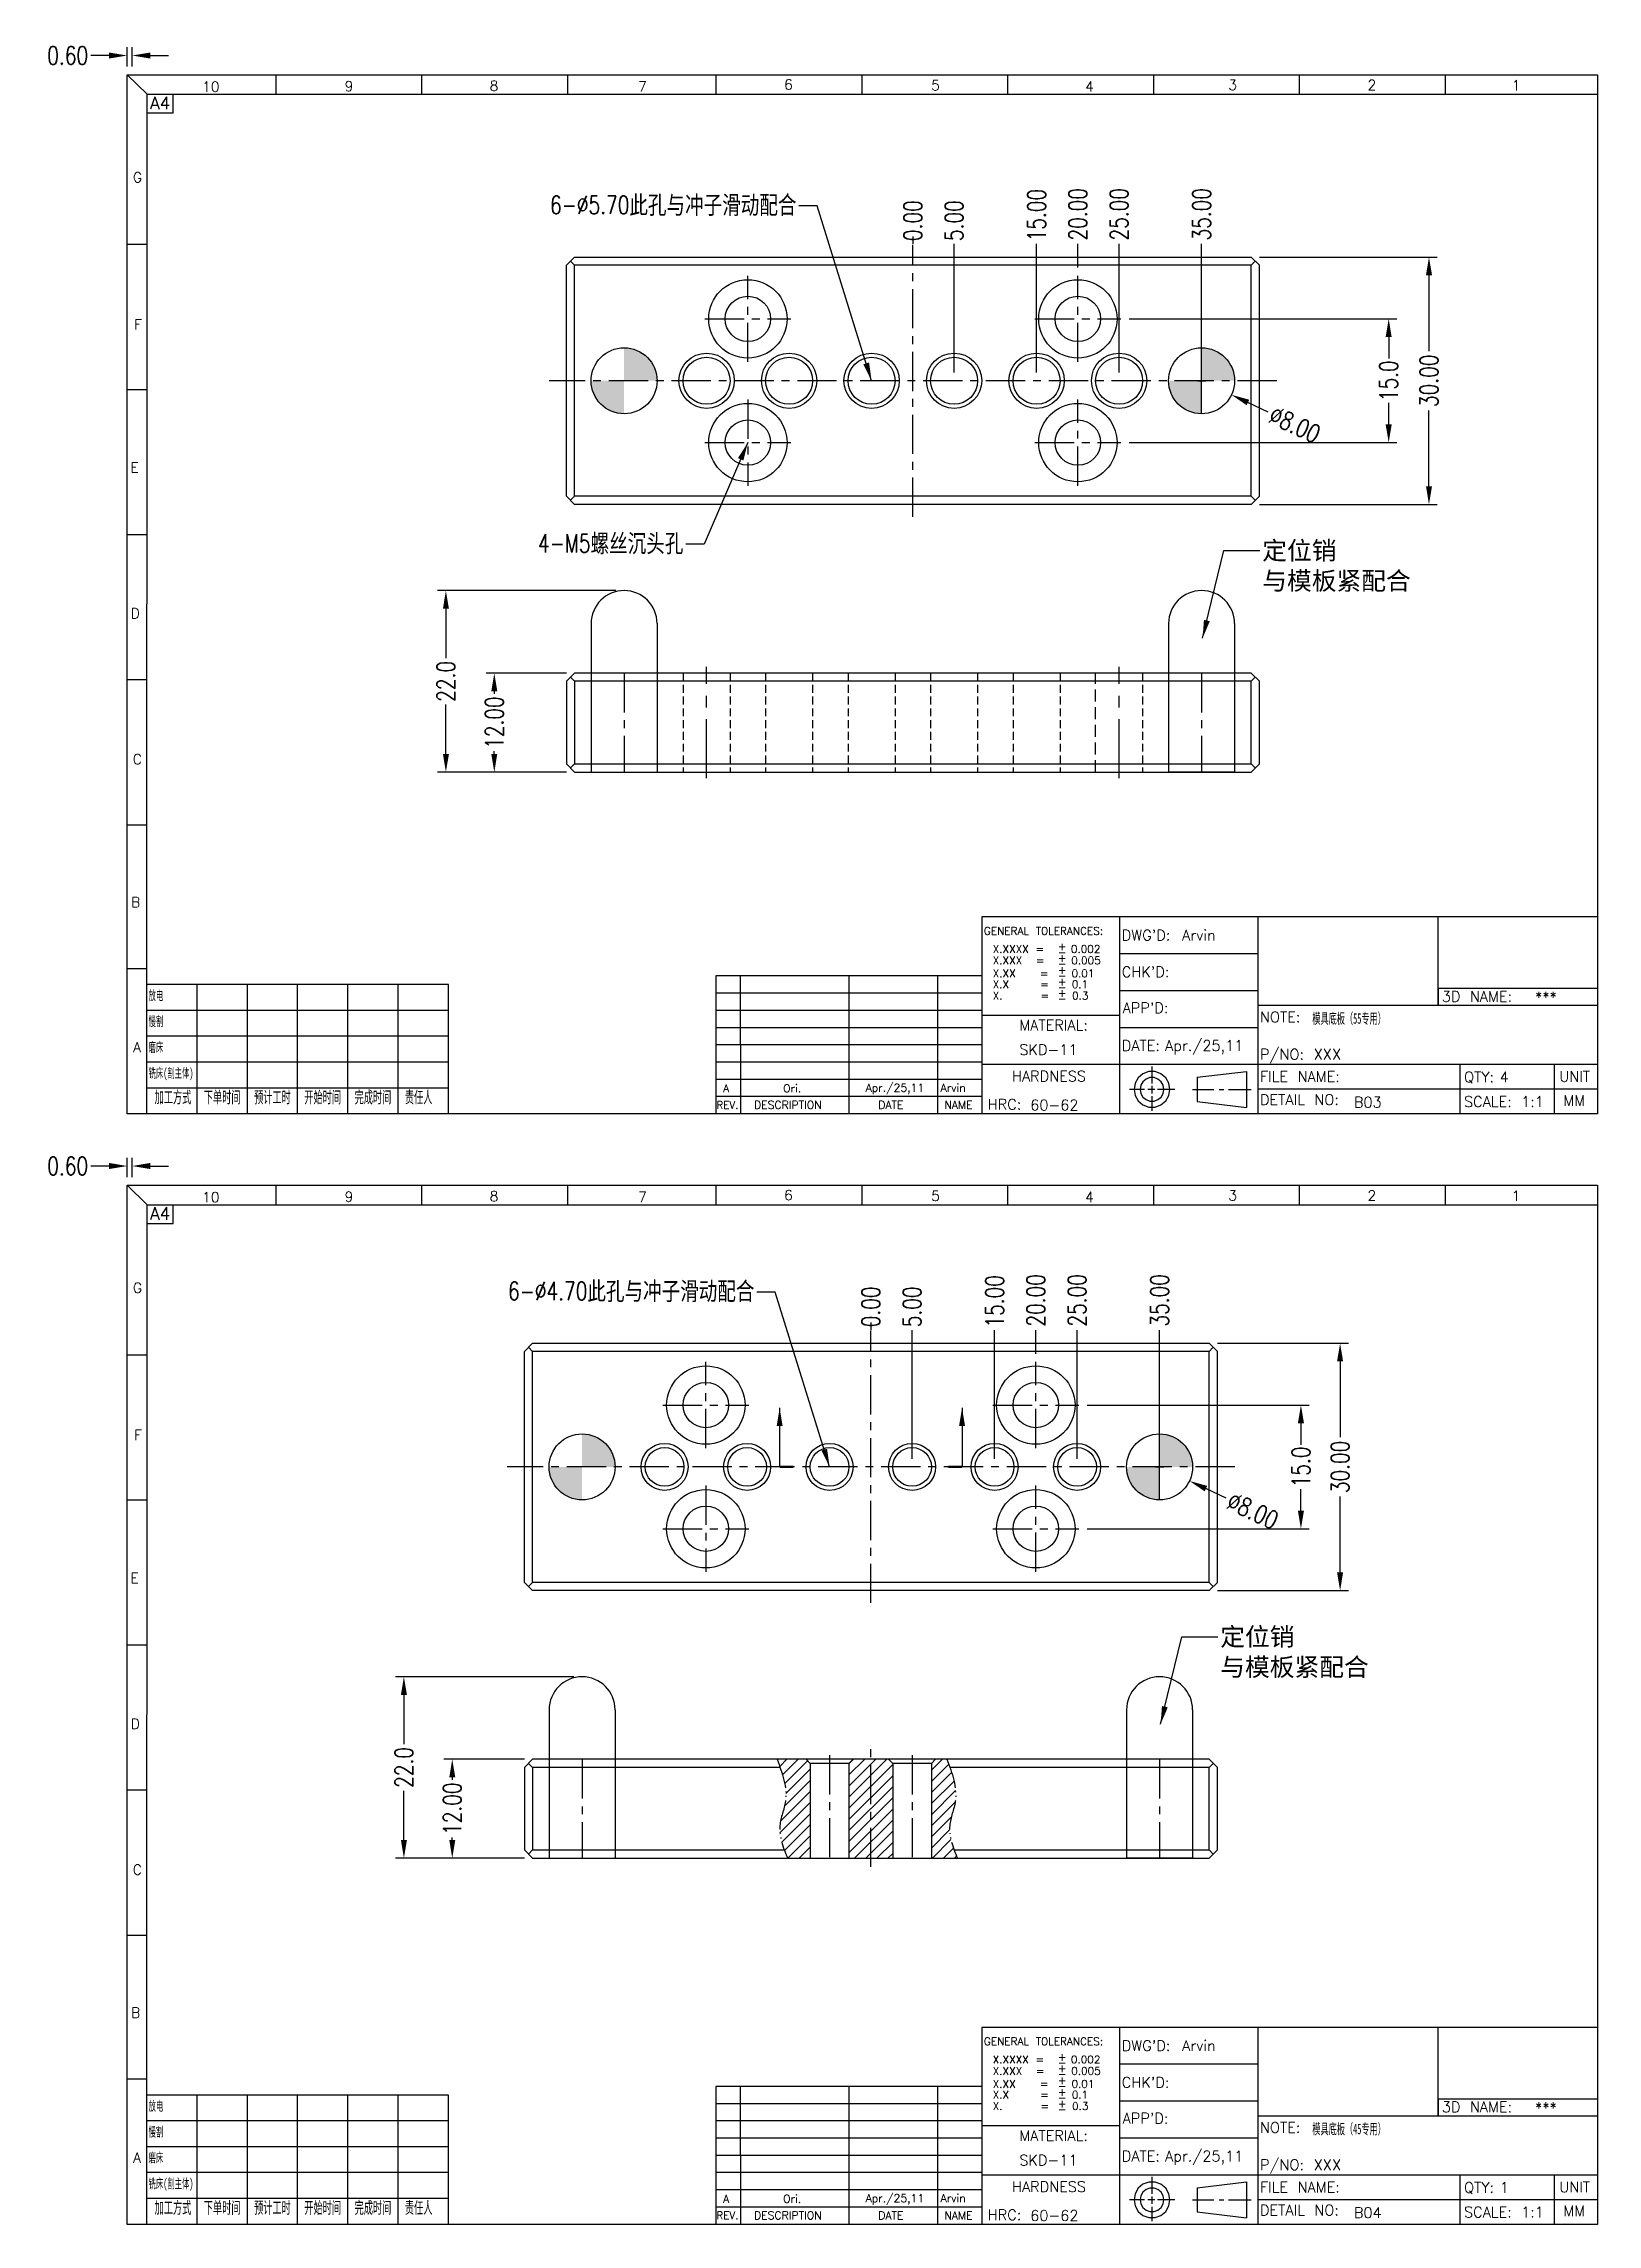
# Model space of a CAD drawing. Header units: millimetres. Extents: x -268 to 53, y -576 to 41.
# Drawn here: x -268.2 to -79.9, y -497.2 to -232.8 of the extents above; entities that cross this region are included whole.
import ezdxf

# ---------------------------------------------------------------- set-up
doc = ezdxf.new("R2010")
doc.units = ezdxf.units.MM
doc.header["$LTSCALE"] = 0.5
for name, pattern in [('ACAD_ISO05W100', [33, 24, -3, 0, -3, 0, -3]), ('CENTER', [50.8, 31.75, -6.35, 6.35, -6.35]), ('HIDDEN', [9.525, 6.35, -3.175])]:
    doc.linetypes.add(name, pattern=pattern)
doc.layers.add('dim', color=3, linetype='Continuous', lineweight=15)
doc.layers.add('s07', color=103, linetype='Continuous')
doc.layers.add('侧定位块', color=211, linetype='Continuous')
doc.styles.add('dim', font='romans.shx', dxfattribs={"width": 0.75, "bigfont": 'gbcbig.shx'})
doc.styles.get("Standard").update_dxf_attribs({"font": 'txt.shx'})
doc.styles.add('txt', font='MingLiU.ttf', dxfattribs={"width": 0.55})
doc.dimstyles.new('1', dxfattribs={"dimtxt": 2.2, "dimasz": 2.2, "dimexe": 1, "dimexo": 1, "dimgap": 0.3, "dimtad": 0, "dimzin": 3, "dimdsep": 46, "dimtxsty": 'dim', "dimcen": 2, "dimclrd": 3, "dimclre": 3, "dimclrt": 7, "dimazin": 2, "dimtfac": 1, "dimtofl": 0, "dimtmove": 0, "dimatfit": 3, "dimfxl": 0, "dimtolj": 1, "dimtzin": 3, "dimarcsym": 0})

msp = doc.modelspace()

# ---------------------------------------------------------------- texts
at = {"color": 6}
for s, height, p in [('10', 1.2263, (-249.026, -238.591)), ('9', 1.226, (-231.757, -238.533)), ('8', 1.226, (-214.183, -238.475)), ('7', 1.226, (-196.182, -238.568)), ('6', 1.226, (-178.486, -238.334)), ('5', 1.226, (-160.659, -238.428)), ('4', 1.226, (-141.998, -238.568)), ('3', 1.226, (-124.645, -238.381)), ('2', 1.226, (-107.775, -238.381)), ('1', 1.226, (-90.302, -238.428)), ('A4', 1.5138, (-255.354, -240.706)), ('G', 1.226, (-257.419, -249.578)), ('G', 1.226, (-257.419, -249.578)), ('F', 1.226, (-257.29, -267.428)), ('E', 1.226, (-257.716, -284.772)), ('D', 1.226, (-257.687, -302.453)), ('C', 1.226, (-257.436, -320.14)), ('B', 1.226, (-257.646, -337.476)), ('B', 1.226, (-257.646, -337.476)), ('A', 1.226, (-257.388, -355.055)), ('A', 1.226, (-257.388, -355.055)), ('10', 1.2263, (-249.026, -373.249)), ('9', 1.226, (-231.757, -373.19)), ('8', 1.226, (-214.183, -373.132)), ('7', 1.226, (-196.182, -373.226)), ('6', 1.226, (-178.486, -372.992)), ('5', 1.226, (-160.659, -373.085)), ('4', 1.226, (-141.998, -373.226)), ('3', 1.226, (-124.645, -373.039)), ('2', 1.226, (-107.775, -373.039)), ('1', 1.226, (-90.302, -373.085)), ('A4', 1.5138, (-255.354, -375.364)), ('G', 1.226, (-257.419, -384.236)), ('G', 1.226, (-257.419, -384.236)), ('F', 1.226, (-257.29, -402.086)), ('E', 1.226, (-257.716, -419.429)), ('D', 1.226, (-257.687, -437.11)), ('C', 1.226, (-257.436, -454.797)), ('B', 1.226, (-257.646, -472.133)), ('B', 1.226, (-257.646, -472.133)), ('A', 1.226, (-257.388, -489.712)), ('A', 1.226, (-257.388, -489.712))]:
    msp.add_text(s, height=height, dxfattribs=at).set_placement(p)
at = {"color": 4}
for s, height, p in [('GENERAL TOLERANCES:', 0.92791, (-154.262, -340.808)), ("DWG'D:", 1.2843, (-137.562, -341.506)), ('X.XXXX =   0.002', 0.92791, (-153.204, -343.007)), ('X.XXX  =   0.005', 0.92791, (-153.204, -344.391)), ('+', 0.928, (-145.302, -342.696)), ('-', 0.928, (-145.302, -343.389)), ('+', 0.928, (-145.302, -344.081)), ('X.XX   =   0.01', 0.92791, (-153.204, -345.963)), ('X.X    =   0.1', 0.92791, (-153.204, -347.277)), ('-', 0.928, (-145.302, -344.773)), ('+', 0.928, (-145.302, -345.536)), ('-', 0.928, (-145.302, -346.229)), ('+', 0.928, (-145.302, -346.953)), ("CHK'D:", 1.2843, (-137.562, -345.955)), ('X.     =   0.3', 0.92791, (-153.204, -348.661)), ('-', 0.928, (-145.302, -347.646)), ('+', 0.928, (-145.302, -348.344)), ('-', 0.928, (-145.302, -349.037)), ("APP'D:", 1.2843, (-137.461, -350.313)), ('3D NAME:', 1.2843, (-98.773, -348.933)), ('MATERIAL:', 1.2843, (-149.979, -352.417)), ('NOTE:', 1.2843, (-120.811, -351.426)), ('DATE:', 1.2843, (-137.562, -354.894)), ('P/NO:', 1.2843, (-120.811, -355.951)), ('HARDNESS', 1.2843, (-150.871, -358.608)), ('FILE NAME:', 1.2843, (-120.811, -358.654)), ('QTY:', 1.2843, (-96.074, -358.701)), ('UNIT', 1.2843, (-84.537, -358.648)), ('REV.', 0.9151, (-186.69, -361.907)), ('DESCRIPTION', 0.96323, (-182.139, -361.928)), ('DATE', 0.9632, (-167.084, -361.928)), ('NAME', 0.9632, (-159.069, -361.928)), ('HRC:', 1.2843, (-153.81, -362.02)), ('DETAIL NO:', 1.2843, (-120.811, -361.45)), ('SCALE: 1:1', 1.2843, (-96.074, -361.691)), ('MM', 1.2843, (-84.038, -361.544)), ('GENERAL TOLERANCES:', 0.92791, (-154.262, -475.465)), ("DWG'D:", 1.2843, (-137.562, -476.164)), ('X.XXXX =   0.002', 0.92791, (-153.204, -477.664)), ('X.XXX  =   0.005', 0.92791, (-153.204, -479.048)), ('+', 0.928, (-145.302, -477.354)), ('-', 0.928, (-145.302, -478.046)), ('+', 0.928, (-145.302, -478.738)), ('X.XX   =   0.01', 0.92791, (-153.204, -480.62)), ('X.X    =   0.1', 0.92791, (-153.204, -481.934)), ('-', 0.928, (-145.302, -479.431)), ('+', 0.928, (-145.302, -480.193)), ('-', 0.928, (-145.302, -480.886)), ('+', 0.928, (-145.302, -481.61)), ("CHK'D:", 1.2843, (-137.562, -480.613)), ('X.     =   0.3', 0.92791, (-153.204, -483.318)), ('-', 0.928, (-145.302, -482.303)), ('+', 0.928, (-145.302, -483.001)), ('-', 0.928, (-145.302, -483.694)), ("APP'D:", 1.2843, (-137.461, -484.97)), ('3D NAME:', 1.2843, (-98.773, -483.59)), ('MATERIAL:', 1.2843, (-149.979, -487.075)), ('NOTE:', 1.2843, (-120.811, -486.084)), ('DATE:', 1.2843, (-137.562, -489.551)), ('P/NO:', 1.2843, (-120.811, -490.608)), ('HARDNESS', 1.2843, (-150.871, -493.265)), ('FILE NAME:', 1.2843, (-120.811, -493.311)), ('QTY:', 1.2843, (-96.074, -493.359)), ('UNIT', 1.2843, (-84.537, -493.306)), ('REV.', 0.9151, (-186.69, -496.565)), ('DESCRIPTION', 0.96323, (-182.139, -496.586)), ('DATE', 0.9632, (-167.084, -496.586)), ('NAME', 0.9632, (-159.069, -496.586)), ('HRC:', 1.2843, (-153.81, -496.678)), ('DETAIL NO:', 1.2843, (-120.811, -496.107)), ('SCALE: 1:1', 1.2843, (-96.074, -496.348)), ('MM', 1.2843, (-84.038, -496.201))]:
    msp.add_text(s, height=height, dxfattribs=at).set_placement(p)
at = {"color": 3}
for s, height, p in [('Arvin', 1.2843, (-130.243, -341.506)), ('***', 1.2843, (-87.463, -349.015)), ('SKD-11', 1.2843, (-149.979, -355.389)), ('Apr./25,11', 1.2843, (-132.308, -354.894)), ('A', 0.963, (-185.877, -359.919)), ('Ori.', 0.9632, (-178.61, -359.919)), ('Apr./25,11', 0.9632, (-168.61, -359.843)), ('Arvin', 0.9632, (-159.529, -359.843)), ('4', 1.284, (-91.756, -358.701)), ('60-62', 1.2843, (-148.653, -362.11)), ('B03', 1.2843, (-109.421, -361.762)), ('Arvin', 1.2843, (-130.243, -476.164)), ('***', 1.2843, (-87.463, -483.673)), ('SKD-11', 1.2843, (-149.979, -490.047)), ('Apr./25,11', 1.2843, (-132.308, -489.551)), ('A', 0.963, (-185.877, -494.576)), ('Ori.', 0.9632, (-178.61, -494.576)), ('Apr./25,11', 0.9632, (-168.61, -494.501)), ('Arvin', 0.9632, (-159.529, -494.501)), ('1', 1.284, (-91.756, -493.359)), ('60-62', 1.2843, (-148.653, -496.767)), ('B04', 1.2843, (-109.421, -496.419))]:
    msp.add_text(s, height=height, dxfattribs=at).set_placement(p)
at = {"color": 3, "style": 'txt', "width": 0.55}
for s, p in [('模具底板（55专用）', (-114.469, -351.603)), ('模具底板（45专用）', (-114.469, -486.26))]:
    msp.add_text(s, height=1.2843, dxfattribs=at).set_placement(p)
at = {"color": 3, "attachment_point": 1, "style": 'txt'}
for s, insert, char_height, width in [('放电', (-255.526, -347.593), 1.1559, 7.86861), ('慢割', (-255.526, -350.73), 1.1559, 7.86861), ('磨床', (-255.526, -353.865), 1.1559, 7.86861), ('铣床(割主体)', (-255.526, -357.001), 1.1559, 7.86861), ('加工方式', (-254.794, -359.785), 1.4448, 4.54093), ('下单时间', (-248.832, -359.785), 1.4448, 4.54093), ('预计工时', (-242.738, -359.785), 1.4448, 4.54093), ('开始时间', (-236.644, -359.785), 1.4448, 4.54093), ('完成时间', (-230.55, -359.785), 1.4448, 4.54093), ('责任人', (-224.456, -359.785), 1.4448, 4.54093), ('放电', (-255.526, -482.251), 1.1559, 7.86861), ('慢割', (-255.526, -485.387), 1.1559, 7.86861), ('磨床', (-255.526, -488.523), 1.1559, 7.86861), ('铣床(割主体)', (-255.526, -491.659), 1.1559, 7.86861), ('加工方式', (-254.794, -494.443), 1.4448, 4.54093), ('下单时间', (-248.832, -494.443), 1.4448, 4.54093), ('预计工时', (-242.738, -494.443), 1.4448, 4.54093), ('开始时间', (-236.644, -494.443), 1.4448, 4.54093), ('完成时间', (-230.55, -494.443), 1.4448, 4.54093), ('责任人', (-224.456, -494.443), 1.4448, 4.54093)]:
    msp.add_mtext(s, dxfattribs=dict(at, insert=insert, char_height=char_height, width=width))
at = {"color": 3, "char_height": 1.2843, "width": 49.35395, "attachment_point": 1}
for insert in [(-114.284, -354.665), (-114.284, -489.323)]:
    msp.add_mtext('XXX', dxfattribs=dict(at, insert=insert))
at = {"layer": '侧定位块', "color": 7, "char_height": 2.2, "attachment_point": 6, "style": 'dim'}
for s, insert in [('6-%%c5.70{\\fSimSun|b0|i0|c134|p2;此孔与冲子滑动配合}', (-176.993, -252.435)), ('4-M5{\\fSimSun|b0|i0|c134|p2;螺丝沉头孔}', (-190.701, -293.47)), ('6-%%c4.70{\\fSimSun|b0|i0|c134|p2;此孔与冲子滑动配合}', (-182.085, -384.142))]:
    msp.add_mtext(s, dxfattribs=dict(at, insert=insert))
at = {"layer": '侧定位块', "color": 7, "char_height": 2.2, "attachment_point": 1}
for s, insert in [('{\\fSimSun|b0|i0|c134|p2;定位销}\\P{\\fSimSun|b0|i0|c134|p2;与模板紧配合}', (-120.539, -293.125)), ('{\\fSimSun|b0|i0|c134|p2;定位销\\P与模板紧配合}', (-125.631, -424.832))]:
    msp.add_mtext(s, dxfattribs=dict(at, insert=insert))

# ---------------------------------------------------------------- blocks, each defined once
blk = doc.blocks.new('*D51')
at = {"layer": 'Defpoints', "color": 0}
for p in [(9323.09, -816.64), (9323.09, -816.73), (9323.09, -833.23)]:
    blk.add_point(p, dxfattribs=at)
at = {"layer": 'dim', "color": 3, "lineweight": -2}
blk.add_line((9323.09, -815.73), (9323.09, -816.64), dxfattribs=at)
at = {"layer": 'dim', "color": 7, "insert": (9323.09, -813.82), "char_height": 2.2, "attachment_point": 5, "rotation": 90, "style": 'dim'}
blk.add_mtext('\\A1;0.00', dxfattribs=at)
blk = doc.blocks.new('*D52')
at = {"layer": 'Defpoints', "color": 0}
for p in [(9328.09, -816.64), (9323.09, -833.23), (9328.09, -833.23)]:
    blk.add_point(p, dxfattribs=at)
at = {"layer": 'dim', "color": 3, "lineweight": -2}
blk.add_line((9328.09, -832.23), (9328.09, -816.64), dxfattribs=at)
at = {"layer": 'dim', "color": 7, "insert": (9328.09, -813.82), "char_height": 2.2, "attachment_point": 5, "rotation": 90, "style": 'dim'}
blk.add_mtext('\\A1;5.00', dxfattribs=at)
blk = doc.blocks.new('*D53')
at = {"layer": 'Defpoints', "color": 0}
for p in [(9338.09, -816.64), (9323.09, -833.23), (9338.09, -833.23)]:
    blk.add_point(p, dxfattribs=at)
at = {"layer": 'dim', "color": 3, "lineweight": -2}
blk.add_line((9338.09, -832.23), (9338.09, -816.64), dxfattribs=at)
at = {"layer": 'dim', "color": 7, "insert": (9338.09, -813.15), "char_height": 2.2, "attachment_point": 5, "rotation": 90, "style": 'dim'}
blk.add_mtext('\\A1;15.00', dxfattribs=at)
blk = doc.blocks.new('*D54')
at = {"layer": 'Defpoints', "color": 0}
for p in [(9343.09, -816.64), (9343.09, -820.5), (9323.09, -833.23)]:
    blk.add_point(p, dxfattribs=at)
at = {"layer": 'dim', "color": 3, "lineweight": -2}
blk.add_line((9343.09, -819.5), (9343.09, -816.64), dxfattribs=at)
at = {"layer": 'dim', "color": 7, "insert": (9343.09, -813.04), "char_height": 2.2, "attachment_point": 5, "rotation": 90, "style": 'dim'}
blk.add_mtext('\\A1;20.00', dxfattribs=at)
blk = doc.blocks.new('*D55')
at = {"layer": 'Defpoints', "color": 0}
for p in [(9348.09, -816.64), (9323.09, -833.23), (9348.09, -833.23)]:
    blk.add_point(p, dxfattribs=at)
at = {"layer": 'dim', "color": 3, "lineweight": -2}
blk.add_line((9348.09, -832.23), (9348.09, -816.64), dxfattribs=at)
at = {"layer": 'dim', "color": 7, "insert": (9348.09, -813.04), "char_height": 2.2, "attachment_point": 5, "rotation": 90, "style": 'dim'}
blk.add_mtext('\\A1;25.00', dxfattribs=at)
blk = doc.blocks.new('*D56')
at = {"layer": 'Defpoints', "color": 0}
for p in [(9358.09, -816.64), (9323.09, -833.23), (9358.09, -833.23)]:
    blk.add_point(p, dxfattribs=at)
at = {"layer": 'dim', "color": 3, "lineweight": -2}
blk.add_line((9358.09, -832.23), (9358.09, -816.64), dxfattribs=at)
at = {"layer": 'dim', "color": 7, "insert": (9358.09, -813.04), "char_height": 2.2, "attachment_point": 5, "rotation": 90, "style": 'dim'}
blk.add_mtext('\\A1;35.00', dxfattribs=at)
blk = doc.blocks.new('*D57')
at = {"layer": 'Defpoints', "color": 0}
for p in [(9354.47, -831.53), (9361.71, -834.93)]:
    blk.add_point(p, dxfattribs=at)
at = {"layer": 'dim', "color": 3, "lineweight": -2}
for p, q in [((9358.09, -833.73), (9358.09, -832.73)), ((9357.59, -833.23), (9358.59, -833.23)), ((9366.16, -837.02), (9363.7, -835.87))]:
    blk.add_line(p, q, dxfattribs=at)
at = {"layer": 'dim', "color": 3}
blk.add_solid([(9363.86, -835.53), (9363.55, -836.2), (9361.71, -834.93)], dxfattribs=at)
at = {"layer": 'dim', "color": 7, "insert": (9369.38, -838.53), "char_height": 2.2, "attachment_point": 5, "rotation": 334.8214, "style": 'dim'}
blk.add_mtext('\\A1;∅8.00', dxfattribs=at)
blk = doc.blocks.new('*D58')
at = {"layer": 'Defpoints', "color": 0}
for p in [(9318, -948.34), (9318, -948.44), (9318, -964.94)]:
    blk.add_point(p, dxfattribs=at)
at = {"layer": 'dim', "color": 3, "lineweight": -2}
blk.add_line((9318, -947.44), (9318, -948.34), dxfattribs=at)
at = {"layer": 'dim', "color": 7, "insert": (9318, -945.53), "char_height": 2.2, "attachment_point": 5, "rotation": 90, "style": 'dim'}
blk.add_mtext('\\A1;0.00', dxfattribs=at)
blk = doc.blocks.new('*D59')
at = {"layer": 'Defpoints', "color": 0}
for p in [(9323, -948.34), (9318, -964.94), (9323, -964.94)]:
    blk.add_point(p, dxfattribs=at)
at = {"layer": 'dim', "color": 3, "lineweight": -2}
blk.add_line((9323, -963.94), (9323, -948.34), dxfattribs=at)
at = {"layer": 'dim', "color": 7, "insert": (9323, -945.53), "char_height": 2.2, "attachment_point": 5, "rotation": 90, "style": 'dim'}
blk.add_mtext('\\A1;5.00', dxfattribs=at)
blk = doc.blocks.new('*D60')
at = {"layer": 'Defpoints', "color": 0}
for p in [(9333, -948.34), (9318, -964.94), (9333, -964.94)]:
    blk.add_point(p, dxfattribs=at)
at = {"layer": 'dim', "color": 3, "lineweight": -2}
blk.add_line((9333, -963.94), (9333, -948.34), dxfattribs=at)
at = {"layer": 'dim', "color": 7, "insert": (9333, -944.86), "char_height": 2.2, "attachment_point": 5, "rotation": 90, "style": 'dim'}
blk.add_mtext('\\A1;15.00', dxfattribs=at)
blk = doc.blocks.new('*D61')
at = {"layer": 'Defpoints', "color": 0}
for p in [(9338, -948.34), (9338, -952.21), (9318, -964.94)]:
    blk.add_point(p, dxfattribs=at)
at = {"layer": 'dim', "color": 3, "lineweight": -2}
blk.add_line((9338, -951.21), (9338, -948.34), dxfattribs=at)
at = {"layer": 'dim', "color": 7, "insert": (9338, -944.74), "char_height": 2.2, "attachment_point": 5, "rotation": 90, "style": 'dim'}
blk.add_mtext('\\A1;20.00', dxfattribs=at)
blk = doc.blocks.new('*D62')
at = {"layer": 'Defpoints', "color": 0}
for p in [(9343, -948.34), (9318, -964.94), (9343, -964.94)]:
    blk.add_point(p, dxfattribs=at)
at = {"layer": 'dim', "color": 3, "lineweight": -2}
blk.add_line((9343, -963.94), (9343, -948.34), dxfattribs=at)
at = {"layer": 'dim', "color": 7, "insert": (9343, -944.74), "char_height": 2.2, "attachment_point": 5, "rotation": 90, "style": 'dim'}
blk.add_mtext('\\A1;25.00', dxfattribs=at)
blk = doc.blocks.new('*D63')
at = {"layer": 'Defpoints', "color": 0}
for p in [(9353, -948.34), (9318, -964.94), (9353, -964.94)]:
    blk.add_point(p, dxfattribs=at)
at = {"layer": 'dim', "color": 3, "lineweight": -2}
blk.add_line((9353, -963.94), (9353, -948.34), dxfattribs=at)
at = {"layer": 'dim', "color": 7, "insert": (9353, -944.74), "char_height": 2.2, "attachment_point": 5, "rotation": 90, "style": 'dim'}
blk.add_mtext('\\A1;35.00', dxfattribs=at)
blk = doc.blocks.new('*D64')
at = {"layer": 'Defpoints', "color": 0}
for p in [(9349.38, -963.23), (9356.62, -966.64)]:
    blk.add_point(p, dxfattribs=at)
at = {"layer": 'dim', "color": 3, "lineweight": -2}
for p, q in [((9352.5, -964.94), (9353.5, -964.94)), ((9353, -965.44), (9353, -964.44)), ((9361.06, -968.73), (9358.61, -967.57))]:
    blk.add_line(p, q, dxfattribs=at)
at = {"layer": 'dim', "color": 3}
blk.add_solid([(9358.77, -967.24), (9358.46, -967.9), (9356.62, -966.64)], dxfattribs=at)
at = {"layer": 'dim', "color": 7, "insert": (9364.29, -970.24), "char_height": 2.2, "attachment_point": 5, "rotation": 334.8214, "style": 'dim'}
blk.add_mtext('\\A1;∅8.00', dxfattribs=at)
blk = doc.blocks.new('*D65')
at = {"layer": 'Defpoints', "color": 0}
for p in [(9272.36, -868.68), (9282.09, -868.68), (9282.09, -880.68)]:
    blk.add_point(p, dxfattribs=at)
at = {"layer": 'dim', "color": 3, "lineweight": -2}
for p, q in [((9281.09, -868.68), (9271.36, -868.68)), ((9272.36, -870.88), (9272.36, -871.19)), ((9272.36, -878.48), (9272.36, -878.16)), ((9281.09, -880.68), (9271.36, -880.68))]:
    blk.add_line(p, q, dxfattribs=at)
at = {"layer": 'dim', "color": 3}
for points in [[(9271.99, -870.88), (9272.72, -870.88), (9272.36, -868.68)], [(9271.99, -878.48), (9272.72, -878.48), (9272.36, -880.68)]]:
    blk.add_solid(points, dxfattribs=at)
at = {"layer": 'dim', "color": 7, "insert": (9272.36, -874.68), "char_height": 2.2, "attachment_point": 5, "rotation": 90, "style": 'dim'}
blk.add_mtext('\\A1;12.00', dxfattribs=at)
blk = doc.blocks.new('*D66')
at = {"layer": 'Defpoints', "color": 0}
for p in [(9266.49, -858.68), (9288.09, -858.68), (9282.09, -880.68)]:
    blk.add_point(p, dxfattribs=at)
at = {"layer": 'dim', "color": 3, "lineweight": -2}
for p, q in [((9287.09, -858.68), (9265.49, -858.68)), ((9266.49, -860.88), (9266.49, -866.86)), ((9266.49, -878.48), (9266.49, -872.49)), ((9281.09, -880.68), (9265.49, -880.68))]:
    blk.add_line(p, q, dxfattribs=at)
at = {"layer": 'dim', "color": 3}
for points in [[(9266.13, -860.88), (9266.86, -860.88), (9266.49, -858.68)], [(9266.13, -878.48), (9266.86, -878.48), (9266.49, -880.68)]]:
    blk.add_solid(points, dxfattribs=at)
at = {"layer": 'dim', "color": 7, "insert": (9266.49, -869.68), "char_height": 2.2, "attachment_point": 5, "rotation": 90, "style": 'dim'}
blk.add_mtext('\\A1;22.0', dxfattribs=at)
blk = doc.blocks.new('*D67')
at = {"layer": 'Defpoints', "color": 0}
for p in [(9348.32, -825.73), (9380.77, -825.73), (9348.32, -840.73)]:
    blk.add_point(p, dxfattribs=at)
at = {"layer": 'dim', "color": 3, "lineweight": -2}
for p, q in [((9349.32, -825.73), (9381.77, -825.73)), ((9380.77, -827.93), (9380.77, -830.53)), ((9380.77, -838.53), (9380.77, -835.92)), ((9349.32, -840.73), (9381.77, -840.73))]:
    blk.add_line(p, q, dxfattribs=at)
at = {"layer": 'dim', "color": 3}
for points in [[(9380.4, -827.93), (9381.13, -827.93), (9380.77, -825.73)], [(9380.4, -838.53), (9381.13, -838.53), (9380.77, -840.73)]]:
    blk.add_solid(points, dxfattribs=at)
at = {"layer": 'dim', "color": 7, "insert": (9380.77, -833.23), "char_height": 2.2, "attachment_point": 5, "rotation": 90, "style": 'dim'}
blk.add_mtext('\\A1;15.0', dxfattribs=at)
blk = doc.blocks.new('*D68')
at = {"layer": 'Defpoints', "color": 0}
for p in [(9364.09, -818.23), (9364.09, -848.23), (9385.65, -848.23)]:
    blk.add_point(p, dxfattribs=at)
at = {"layer": 'dim', "color": 3, "lineweight": -2}
for p, q in [((9365.09, -818.23), (9386.65, -818.23)), ((9385.65, -820.43), (9385.65, -829.63)), ((9385.65, -846.03), (9385.65, -836.83)), ((9365.09, -848.23), (9386.65, -848.23))]:
    blk.add_line(p, q, dxfattribs=at)
at = {"layer": 'dim', "color": 3}
for points in [[(9385.29, -820.43), (9386.02, -820.43), (9385.65, -818.23)], [(9385.29, -846.03), (9386.02, -846.03), (9385.65, -848.23)]]:
    blk.add_solid(points, dxfattribs=at)
at = {"layer": 'dim', "color": 7, "insert": (9385.65, -833.23), "char_height": 2.2, "attachment_point": 5, "rotation": 90, "style": 'dim'}
blk.add_mtext('\\A1;30.00', dxfattribs=at)
blk = doc.blocks.new('*D73')
at = {"color": 3, "lineweight": -2}
for p, q in [((9227.86, -795.13), (9227.86, -792.79)), ((9228.46, -795.13), (9228.46, -792.79)), ((9225.66, -793.79), (9223.46, -793.79)), ((9230.66, -793.79), (9232.86, -793.79))]:
    blk.add_line(p, q, dxfattribs=at)
at = {"color": 3}
for points in [[(9225.66, -793.43), (9225.66, -794.16), (9227.86, -793.79)], [(9230.66, -793.43), (9230.66, -794.16), (9228.46, -793.79)]]:
    blk.add_solid(points, dxfattribs=at)
at = {"layer": 'Defpoints', "color": 0}
for p in [(9227.86, -793.79), (9227.86, -796.13), (9228.46, -796.13)]:
    blk.add_point(p, dxfattribs=at)
at = {"color": 7, "insert": (9220.65, -793.79), "char_height": 2.2, "attachment_point": 5, "style": 'dim'}
blk.add_mtext('\\A1;0.60', dxfattribs=at)
blk = doc.blocks.new('*D74')
at = {"color": 3, "lineweight": -2}
for p, q in [((9227.86, -929.79), (9227.86, -927.45)), ((9228.46, -929.79), (9228.46, -927.45)), ((9225.66, -928.45), (9223.46, -928.45)), ((9230.66, -928.45), (9232.86, -928.45))]:
    blk.add_line(p, q, dxfattribs=at)
at = {"color": 3}
for points in [[(9225.66, -928.08), (9225.66, -928.82), (9227.86, -928.45)], [(9230.66, -928.08), (9230.66, -928.82), (9228.46, -928.45)]]:
    blk.add_solid(points, dxfattribs=at)
at = {"layer": 'Defpoints', "color": 0}
for p in [(9227.86, -928.45), (9227.86, -930.79), (9228.46, -930.79)]:
    blk.add_point(p, dxfattribs=at)
at = {"color": 7, "insert": (9220.65, -928.45), "char_height": 2.2, "attachment_point": 5, "style": 'dim'}
blk.add_mtext('\\A1;0.60', dxfattribs=at)
blk = doc.blocks.new('*D75')
at = {"layer": 'Defpoints', "color": 0}
for p in [(9343.23, -957.44), (9370.13, -957.44), (9343.23, -972.44)]:
    blk.add_point(p, dxfattribs=at)
at = {"layer": 'dim', "color": 3, "lineweight": -2}
for p, q in [((9344.23, -957.44), (9371.13, -957.44)), ((9370.13, -959.64), (9370.13, -962.24)), ((9370.13, -970.24), (9370.13, -967.63)), ((9344.23, -972.44), (9371.13, -972.44))]:
    blk.add_line(p, q, dxfattribs=at)
at = {"layer": 'dim', "color": 3}
for points in [[(9369.76, -959.64), (9370.5, -959.64), (9370.13, -957.44)], [(9369.76, -970.24), (9370.5, -970.24), (9370.13, -972.44)]]:
    blk.add_solid(points, dxfattribs=at)
at = {"layer": 'dim', "color": 7, "insert": (9370.13, -964.94), "char_height": 2.2, "attachment_point": 5, "rotation": 90, "style": 'dim'}
blk.add_mtext('\\A1;15.0', dxfattribs=at)
blk = doc.blocks.new('*D76')
at = {"layer": 'Defpoints', "color": 0}
for p in [(9359, -949.94), (9359, -979.94), (9374.88, -979.94)]:
    blk.add_point(p, dxfattribs=at)
at = {"layer": 'dim', "color": 3, "lineweight": -2}
for p, q in [((9360, -949.94), (9375.88, -949.94)), ((9374.88, -952.14), (9374.88, -961.34)), ((9374.88, -977.74), (9374.88, -968.54)), ((9360, -979.94), (9375.88, -979.94))]:
    blk.add_line(p, q, dxfattribs=at)
at = {"layer": 'dim', "color": 3}
for points in [[(9374.51, -952.14), (9375.24, -952.14), (9374.88, -949.94)], [(9374.51, -977.74), (9375.24, -977.74), (9374.88, -979.94)]]:
    blk.add_solid(points, dxfattribs=at)
at = {"layer": 'dim', "color": 7, "insert": (9374.88, -964.94), "char_height": 2.2, "attachment_point": 5, "rotation": 90, "style": 'dim'}
blk.add_mtext('\\A1;30.00', dxfattribs=at)
blk = doc.blocks.new('*D77')
at = {"layer": 'Defpoints', "color": 0}
for p in [(9267.26, -1000.38), (9277, -1000.38), (9277, -1012.38)]:
    blk.add_point(p, dxfattribs=at)
at = {"layer": 'dim', "color": 3, "lineweight": -2}
for p, q in [((9276, -1000.38), (9266.26, -1000.38)), ((9267.26, -1002.58), (9267.26, -1002.9)), ((9267.26, -1010.18), (9267.26, -1009.87)), ((9276, -1012.38), (9266.26, -1012.38))]:
    blk.add_line(p, q, dxfattribs=at)
at = {"layer": 'dim', "color": 3}
for points in [[(9266.9, -1002.58), (9267.63, -1002.58), (9267.26, -1000.38)], [(9266.9, -1010.18), (9267.63, -1010.18), (9267.26, -1012.38)]]:
    blk.add_solid(points, dxfattribs=at)
at = {"layer": 'dim', "color": 7, "insert": (9267.26, -1006.38), "char_height": 2.2, "attachment_point": 5, "rotation": 90, "style": 'dim'}
blk.add_mtext('\\A1;12.00', dxfattribs=at)
blk = doc.blocks.new('*D78')
at = {"layer": 'Defpoints', "color": 0}
for p in [(9261.4, -990.38), (9283, -990.38), (9277, -1012.38)]:
    blk.add_point(p, dxfattribs=at)
at = {"layer": 'dim', "color": 3, "lineweight": -2}
for p, q in [((9282, -990.38), (9260.4, -990.38)), ((9261.4, -992.58), (9261.4, -998.57)), ((9261.4, -1010.18), (9261.4, -1004.2)), ((9276, -1012.38), (9260.4, -1012.38))]:
    blk.add_line(p, q, dxfattribs=at)
at = {"layer": 'dim', "color": 3}
for points in [[(9261.04, -992.58), (9261.77, -992.58), (9261.4, -990.38)], [(9261.04, -1010.18), (9261.77, -1010.18), (9261.4, -1012.38)]]:
    blk.add_solid(points, dxfattribs=at)
at = {"layer": 'dim', "color": 7, "insert": (9261.4, -1001.38), "char_height": 2.2, "attachment_point": 5, "rotation": 90, "style": 'dim'}
blk.add_mtext('\\A1;22.0', dxfattribs=at)

# ---------------------------------------------------------------- dimensions: what is measured, and where the dimension line sits
for base, p1, p2, picture, middle in [((-258.115, -234.199), (-257.515, -236.535), (-258.115, -236.535), '*D73', (-265.329, -234.199)), ((-258.115, -368.856), (-257.515, -371.193), (-258.115, -371.193), '*D74', (-265.329, -368.856))]:
    dim = msp.add_linear_dim(base=base, p1=p1, p2=p2, dimstyle='1', override={"dimdec": 2})
    dim.commit()
    dim.dimension.update_dxf_attribs({"geometry": picture, "text_midpoint": middle, "insert": (-9485.977, 559.593)})
at = {"layer": 'dim'}
for feature_location, offset, origin, picture, middle, set_off in [((-142.885, -260.91), (0, 3.867), (-162.885, -273.635), '*D54', (-142.885, -253.443), (-9485.977, 559.593)), ((-137.885, -273.635), (0, 16.592), (-162.885, -273.635), '*D55', (-137.885, -253.443), (-9485.977, 559.593)), ((-127.885, -273.635), (0, 16.592), (-162.885, -273.635), '*D56', (-127.885, -253.443), (-9485.977, 559.593)), ((-147.885, -273.635), (0, 16.592), (-162.885, -273.635), '*D53', (-147.885, -253.561), (-9485.977, 559.593)), ((-162.884760899, -257.13496287), (0, 0.092193525), (-162.884760899, -273.63496287), '*D51', (-162.884760899, -254.228483631), (-9485.976669784, 559.593067755)), ((-157.885, -273.635), (0, 16.592), (-162.885, -273.635), '*D52', (-157.885, -254.228), (-9485.977, 559.593)), ((-167.97655365, -388.842317275), (0, 0.092193525), (-167.97655365, -405.342317275), '*D58', (-167.97655365, -385.935838036), (-9485.976669784, 559.593067755)), ((-147.977, -392.617), (0, 3.867), (-167.977, -405.342), '*D61', (-147.977, -385.15), (-9485.977, 559.593)), ((-142.977, -405.342), (0, 16.592), (-167.977, -405.342), '*D62', (-142.977, -385.15), (-9485.977, 559.593)), ((-132.977, -405.342), (0, 16.592), (-167.977, -405.342), '*D63', (-132.977, -385.15), (-9485.977, 559.593)), ((-152.977, -405.342), (0, 16.592), (-167.977, -405.342), '*D60', (-152.977, -385.268), (-9485.977, 559.593)), ((-162.977, -405.342), (0, 16.592), (-167.977, -405.342), '*D59', (-162.977, -385.936), (-9485.977, 559.593))]:
    dim = msp.add_ordinate_dim(feature_location=feature_location, offset=offset, dtype=1, origin=origin, dimstyle='1', override={"dimcen": 0.5}, dxfattribs=at)
    dim.commit()
    dim.dimension.update_dxf_attribs({"geometry": picture, "text_midpoint": middle, "insert": set_off})
for base, p1, p2, override, picture, middle in [((-100.324, -288.635), (-121.885, -258.635), (-121.885, -288.635), {"dimcen": 0.5}, '*D68', (-100.324, -273.635)), ((-105.209, -266.135), (-137.66, -281.135), (-137.66, -266.135), {"dimdec": 1, "dimcen": 0.5}, '*D67', (-105.209, -273.635)), ((-219.483, -299.084), (-203.885, -321.084), (-197.885, -299.084), {"dimdec": 1, "dimcen": 0.5}, '*D66', (-219.483, -310.084)), ((-213.62, -309.084), (-203.885, -321.084), (-203.885, -309.084), {"dimcen": 0.5}, '*D65', (-213.62, -315.084)), ((-111.1, -420.342), (-126.977, -390.342), (-126.977, -420.342), {"dimcen": 0.5}, '*D76', (-111.1, -405.342)), ((-115.846, -397.842), (-142.752, -412.842), (-142.752, -397.842), {"dimdec": 1, "dimcen": 0.5}, '*D75', (-115.846, -405.342)), ((-224.574, -430.791), (-208.977, -452.791), (-202.977, -430.791), {"dimdec": 1, "dimcen": 0.5}, '*D78', (-224.574, -441.791)), ((-218.712, -440.791), (-208.977, -452.791), (-208.977, -440.791), {"dimcen": 0.5}, '*D77', (-218.712, -446.791))]:
    dim = msp.add_linear_dim(base=base, p1=p1, p2=p2, angle=90, dimstyle='1', override=override, dxfattribs=at)
    dim.commit()
    dim.dimension.update_dxf_attribs({"geometry": picture, "text_midpoint": middle, "insert": (-9485.977, 559.593)})
for p1, p2, picture, middle in [((-131.505, -271.933), (-124.265, -275.337), '*D57', (-116.599, -278.94)), ((-136.596, -403.641), (-129.357, -407.044), '*D64', (-121.691, -410.648))]:
    dim = msp.add_diameter_dim_2p(p1=p1, p2=p2, dimstyle='1', override={"dimcen": 0.5}, dxfattribs=at)
    dim.commit()
    dim.dimension.update_dxf_attribs({"geometry": picture, "text_midpoint": middle, "dimtype": 131, "insert": (-9485.977, 559.593)})

# ---------------------------------------------------------------- hatches: boundary and pattern name
at = {"layer": '侧定位块'}
h = msp.add_hatch(color=8, dxfattribs=at)
h.paths.add_polyline_path([(-197.885, -273.635), (-201.885, -273.635, 0.4142136), (-197.885, -277.635)])
h.paths.add_polyline_path([(-197.885, -269.635), (-197.885, -273.635), (-193.885, -273.635, 0.4142136)])
h = msp.add_hatch(color=8, dxfattribs=at)
h.paths.add_polyline_path([(-127.885, -273.635), (-131.885, -273.635, 0.4142136), (-127.885, -277.635)])
h.paths.add_polyline_path([(-127.885, -269.635), (-127.885, -273.635), (-123.885, -273.635, 0.4142136)])
h = msp.add_hatch(color=8, dxfattribs=at)
h.paths.add_polyline_path([(-202.977, -405.342), (-206.977, -405.342, 0.4142136), (-202.977, -409.342)])
h.paths.add_polyline_path([(-202.977, -401.342), (-202.977, -405.342), (-198.977, -405.342, 0.4142136)])
h = msp.add_hatch(color=8, dxfattribs=at)
h.paths.add_polyline_path([(-132.977, -405.342), (-136.977, -405.342, 0.4142136), (-132.977, -409.342)])
h.paths.add_polyline_path([(-132.977, -401.342), (-132.977, -405.342), (-128.977, -405.342, 0.4142136)])
h = msp.add_hatch(dxfattribs=at)
h.set_pattern_fill('ANSI31', color=8, scale=0.3, style=0)
h.set_pattern_definition([(45, (-162.8848, -280.0457), (-0.673519, 0.673519), [])])
edge = h.paths.add_edge_path()
edge.add_line((-178.074, -452.791), (-175.327, -452.791))
edge.add_line((-175.327, -452.791), (-175.327, -441.291))
edge.add_line((-175.327, -441.291), (-175.827, -440.791))
edge.add_line((-175.827, -440.791), (-179.342, -440.791))
edge.add_spline(control_points=[(-179.342, -440.791), (-178.711, -442.49), (-177.712, -445.183), (-179.512, -449.17), (-178.597, -451.473), (-178.074, -452.791)], knot_values=[0, 0, 0, 0, 5.1878478, 8.2209937, 12.2842999, 12.2842999, 12.2842999, 12.2842999], degree=3, periodic=0)
h.paths.add_polyline_path([(-170.627, -452.791), (-165.327, -452.791), (-165.327, -441.291), (-165.827, -440.791), (-170.127, -440.791), (-170.627, -441.291)])
edge = h.paths.add_edge_path()
edge.add_line((-160.627, -452.791), (-157.49, -452.791))
edge.add_spline(control_points=[(-157.49, -452.791), (-158.014, -451.473), (-158.928, -449.17), (-157.128, -445.183), (-158.127, -442.49), (-158.758, -440.791)], knot_values=[0, 0, 0, 0, 4.0633062, 7.0964521, 12.2842999, 12.2842999, 12.2842999, 12.2842999], degree=3, periodic=0)
edge.add_line((-158.758, -440.791), (-160.127, -440.791))
edge.add_line((-160.127, -440.791), (-160.627, -441.291))
edge.add_line((-160.627, -441.291), (-160.627, -452.791))

# ---------------------------------------------------------------- linework, layer by layer
at = {"color": 2, "linetype": 'Continuous'}
for p, q in [((-258.115, -236.535), (-255.708, -238.897)), ((-240.105, -236.535), (-240.105, -238.897)), ((-222.437, -236.535), (-222.437, -238.897)), ((-204.757, -236.535), (-204.757, -238.897)), ((-186.748, -236.535), (-186.748, -238.897)), ((-169.068, -236.535), (-169.068, -238.897)), ((-151.398, -236.535), (-151.398, -238.897)), ((-133.729, -236.535), (-133.729, -238.897)), ((-116.05, -236.535), (-116.05, -238.897)), ((-98.38, -236.535), (-98.38, -238.897)), ((-255.739, -362.534), (-255.708, -238.897)), ((-255.708, -238.897), (-79.915, -238.897)), ((-252.524, -241.162), (-252.524, -238.897)), ((-255.708, -241.162), (-252.524, -241.162)), ((-255.739, -257.117), (-258.113, -257.117)), ((-255.739, -274.72), (-258.113, -274.72)), ((-255.739, -292.314), (-258.113, -292.314)), ((-255.739, -309.904), (-258.113, -309.904)), ((-255.739, -327.508), (-258.113, -327.508)), ((-154.533, -338.644), (-154.532, -362.535)), ((-79.915, -338.644), (-154.533, -338.644)), ((-137.818, -338.644), (-137.818, -362.535)), ((-121.087, -338.644), (-121.086, -362.535)), ((-99.221, -349.395), (-99.221, -338.644)), ((-121.087, -343.124), (-137.81, -343.124)), ((-255.739, -344.943), (-258.113, -344.943)), ((-255.739, -344.943), (-258.113, -344.943)), ((-186.784, -345.811), (-186.784, -362.536)), ((-154.533, -345.811), (-186.784, -345.811)), ((-183.798, -345.811), (-183.797, -362.536)), ((-170.658, -345.811), (-170.658, -362.535)), ((-159.908, -345.811), (-159.908, -362.535)), ((-249.645, -346.855), (-255.738, -346.855)), ((-219.175, -346.855), (-255.738, -346.855)), ((-249.645, -362.535), (-249.645, -346.855)), ((-243.551, -362.536), (-243.551, -346.856)), ((-237.457, -362.537), (-237.457, -346.856)), ((-231.363, -362.536), (-231.363, -346.856)), ((-225.269, -362.537), (-225.269, -346.855)), ((-219.175, -362.537), (-219.175, -346.855)), ((-154.532, -347.902), (-186.784, -347.902)), ((-121.087, -347.603), (-137.81, -347.603)), ((-99.221, -347.305), (-79.915, -347.305)), ((-99.221, -347.305), (-99.221, -349.311)), ((-219.175, -349.991), (-255.738, -349.991)), ((-154.532, -349.992), (-186.784, -349.992)), ((-137.81, -350.589), (-154.532, -350.589)), ((-79.915, -349.395), (-121.087, -349.395)), ((-219.175, -353.126), (-255.738, -353.126)), ((-154.532, -352.083), (-186.784, -352.083)), ((-154.532, -354.173), (-186.784, -354.173)), ((-137.818, -352.094), (-137.818, -356.48)), ((-121.087, -352.083), (-137.809, -352.083)), ((-219.175, -356.263), (-255.738, -356.263)), ((-219.175, -356.263), (-255.738, -356.263)), ((-154.532, -356.263), (-186.784, -356.263)), ((-79.915, -356.562), (-154.532, -356.562)), ((-133.899, -356.784), (-133.899, -358.853)), ((-96.595, -356.562), (-96.595, -362.535)), ((-85.135, -356.562), (-85.135, -362.535)), ((-219.175, -359.399), (-255.738, -359.399)), ((-154.532, -358.354), (-186.784, -358.354)), ((-134.815, -359.56), (-136.611, -359.56)), ((-135.95, -358.816), (-136.08, -359.56)), ((-136.08, -359.56), (-135.95, -360.307)), ((-135.571, -358.159), (-135.95, -358.816)), ((-134.99, -357.672), (-135.571, -358.159)), ((-135.258, -359.067), (-135.343, -359.56)), ((-135.343, -359.56), (-135.258, -360.056)), ((-135.005, -358.632), (-135.258, -359.067)), ((-134.623, -358.309), (-135.005, -358.632)), ((-134.278, -357.413), (-134.99, -357.672)), ((-134.149, -358.138), (-134.623, -358.309)), ((-133.542, -359.56), (-134.396, -359.56)), ((-133.521, -357.413), (-134.278, -357.413)), ((-133.648, -358.138), (-134.149, -358.138)), ((-133.899, -359.139), (-133.899, -360.057)), ((-133.178, -358.309), (-133.648, -358.138)), ((-132.81, -357.672), (-133.521, -357.413)), ((-131.124, -359.56), (-133.248, -359.56)), ((-132.793, -358.632), (-133.178, -358.309)), ((-132.23, -358.159), (-132.81, -357.672)), ((-132.542, -359.067), (-132.793, -358.632)), ((-132.456, -359.56), (-132.542, -359.067)), ((-132.542, -360.056), (-132.456, -359.56)), ((-131.849, -358.816), (-132.23, -358.159)), ((-131.718, -359.56), (-131.849, -358.816)), ((-131.849, -360.307), (-131.718, -359.56)), ((-129, -359.56), (-126.387, -359.56)), ((-128.405, -358.102), (-122.458, -357.381)), ((-128.405, -358.102), (-128.405, -361.02)), ((-125.745, -359.56), (-125.21, -359.56)), ((-124.621, -359.56), (-121.862, -359.56)), ((-122.458, -357.381), (-122.458, -361.756)), ((-79.915, -359.548), (-121.086, -359.548)), ((-154.532, -360.444), (-186.784, -360.444)), ((-135.95, -360.307), (-135.571, -360.965)), ((-135.571, -360.965), (-134.99, -361.449)), ((-135.258, -360.056), (-135.005, -360.489)), ((-135.005, -360.489), (-134.623, -360.81)), ((-134.99, -361.449), (-134.278, -361.708)), ((-134.623, -360.81), (-134.149, -360.984)), ((-134.278, -361.708), (-133.521, -361.708)), ((-134.149, -360.984), (-133.648, -360.984)), ((-133.899, -360.404), (-133.899, -362.159)), ((-133.648, -360.984), (-133.178, -360.81)), ((-133.521, -361.708), (-132.81, -361.449)), ((-133.178, -360.81), (-132.793, -360.489)), ((-132.81, -361.449), (-132.23, -360.965)), ((-132.793, -360.489), (-132.542, -360.056)), ((-132.23, -360.965), (-131.849, -360.307)), ((-128.405, -361.02), (-122.458, -361.756)), ((-258.115, -371.193), (-255.708, -373.555)), ((-240.105, -371.193), (-240.105, -373.555)), ((-222.437, -371.193), (-222.437, -373.555)), ((-204.757, -371.193), (-204.757, -373.555)), ((-186.748, -371.193), (-186.748, -373.555)), ((-169.068, -371.193), (-169.068, -373.555)), ((-151.398, -371.193), (-151.398, -373.555)), ((-133.729, -371.193), (-133.729, -373.555)), ((-116.05, -371.193), (-116.05, -373.555)), ((-98.38, -371.193), (-98.38, -373.555)), ((-255.739, -497.192), (-255.708, -373.555)), ((-255.708, -373.555), (-79.915, -373.555)), ((-252.524, -375.819), (-252.524, -373.555)), ((-255.708, -375.819), (-252.524, -375.819)), ((-255.739, -391.774), (-258.113, -391.774)), ((-255.739, -409.377), (-258.113, -409.377)), ((-255.739, -426.971), (-258.113, -426.971)), ((-255.739, -444.561), (-258.113, -444.561)), ((-255.739, -462.165), (-258.113, -462.165)), ((-154.533, -473.302), (-154.532, -497.193)), ((-79.915, -473.302), (-154.533, -473.302)), ((-137.818, -473.302), (-137.818, -497.193)), ((-121.087, -473.302), (-121.086, -497.192)), ((-99.221, -484.052), (-99.221, -473.302)), ((-121.087, -477.781), (-137.81, -477.781)), ((-255.739, -479.6), (-258.113, -479.6)), ((-255.739, -479.6), (-258.113, -479.6)), ((-186.784, -480.469), (-186.784, -497.193)), ((-154.533, -480.469), (-186.784, -480.469)), ((-183.798, -480.469), (-183.797, -497.193)), ((-170.658, -480.469), (-170.658, -497.193)), ((-159.908, -480.469), (-159.908, -497.193)), ((-249.645, -481.512), (-255.738, -481.512)), ((-219.175, -481.512), (-255.738, -481.512)), ((-249.645, -497.193), (-249.645, -481.512)), ((-243.551, -497.194), (-243.551, -481.513)), ((-237.457, -497.194), (-237.457, -481.514)), ((-231.363, -497.194), (-231.363, -481.513)), ((-225.269, -497.194), (-225.269, -481.512)), ((-219.175, -497.194), (-219.175, -481.512)), ((-154.532, -482.559), (-186.784, -482.559)), ((-121.087, -482.261), (-137.81, -482.261)), ((-99.221, -481.962), (-79.915, -481.962)), ((-99.221, -481.962), (-99.221, -483.969)), ((-219.175, -484.648), (-255.738, -484.648)), ((-154.532, -484.65), (-186.784, -484.65)), ((-137.81, -485.247), (-154.532, -485.247)), ((-79.915, -484.052), (-121.087, -484.052)), ((-219.175, -487.784), (-255.738, -487.784)), ((-154.532, -486.74), (-186.784, -486.74)), ((-154.532, -488.83), (-186.784, -488.83)), ((-137.818, -486.752), (-137.818, -491.138)), ((-121.087, -486.74), (-137.809, -486.74)), ((-219.175, -490.92), (-255.738, -490.92)), ((-219.175, -490.92), (-255.738, -490.92)), ((-154.532, -490.921), (-186.784, -490.921)), ((-79.915, -491.219), (-154.532, -491.219)), ((-133.899, -491.441), (-133.899, -493.51)), ((-96.595, -491.219), (-96.595, -497.192)), ((-85.135, -491.219), (-85.135, -497.193)), ((-219.175, -494.056), (-255.738, -494.056)), ((-154.532, -493.011), (-186.784, -493.011)), ((-134.815, -494.218), (-136.611, -494.218)), ((-135.95, -493.473), (-136.08, -494.218)), ((-136.08, -494.218), (-135.95, -494.964)), ((-135.571, -492.816), (-135.95, -493.473)), ((-134.99, -492.329), (-135.571, -492.816)), ((-135.258, -493.724), (-135.343, -494.218)), ((-135.343, -494.218), (-135.258, -494.713)), ((-135.005, -493.29), (-135.258, -493.724)), ((-134.623, -492.967), (-135.005, -493.29)), ((-134.278, -492.07), (-134.99, -492.329)), ((-134.149, -492.796), (-134.623, -492.967)), ((-133.542, -494.218), (-134.396, -494.218)), ((-133.521, -492.07), (-134.278, -492.07)), ((-133.648, -492.796), (-134.149, -492.796)), ((-133.899, -493.796), (-133.899, -494.714)), ((-133.178, -492.967), (-133.648, -492.796)), ((-132.81, -492.329), (-133.521, -492.07)), ((-131.124, -494.218), (-133.248, -494.218)), ((-132.793, -493.29), (-133.178, -492.967)), ((-132.23, -492.816), (-132.81, -492.329)), ((-132.542, -493.724), (-132.793, -493.29)), ((-132.456, -494.218), (-132.542, -493.724)), ((-132.542, -494.713), (-132.456, -494.218)), ((-131.849, -493.473), (-132.23, -492.816)), ((-131.718, -494.218), (-131.849, -493.473)), ((-131.849, -494.964), (-131.718, -494.218)), ((-129, -494.218), (-126.387, -494.218)), ((-128.405, -492.76), (-122.458, -492.038)), ((-128.405, -492.76), (-128.405, -495.677)), ((-125.745, -494.218), (-125.21, -494.218)), ((-124.621, -494.218), (-121.862, -494.218)), ((-122.458, -492.038), (-122.458, -496.414)), ((-79.915, -494.206), (-121.086, -494.206)), ((-154.532, -495.101), (-186.784, -495.101)), ((-135.95, -494.964), (-135.571, -495.622)), ((-135.571, -495.622), (-134.99, -496.106)), ((-135.258, -494.713), (-135.005, -495.146)), ((-135.005, -495.146), (-134.623, -495.468)), ((-134.99, -496.106), (-134.278, -496.366)), ((-134.623, -495.468), (-134.149, -495.641)), ((-134.278, -496.366), (-133.521, -496.366)), ((-134.149, -495.641), (-133.648, -495.641)), ((-133.899, -495.061), (-133.899, -496.817)), ((-133.648, -495.641), (-133.178, -495.468)), ((-133.521, -496.366), (-132.81, -496.106)), ((-133.178, -495.468), (-132.793, -495.146)), ((-132.81, -496.106), (-132.23, -495.622)), ((-132.793, -495.146), (-132.542, -494.713)), ((-132.23, -495.622), (-131.849, -494.964)), ((-128.405, -495.677), (-122.458, -496.414))]:
    msp.add_line(p, q, dxfattribs=at)
for points in [[(-79.915, -362.535), (-258.115, -362.535), (-258.115, -236.535), (-79.915, -236.535)], [(-79.915, -497.193), (-258.115, -497.193), (-258.115, -371.193), (-79.915, -371.193)]]:
    msp.add_lwpolyline(points, close=True, dxfattribs=at)
at = {"layer": 'dim', "const_width": 0.3}
for points in [[(-177.355, -405.342), (-179.032, -405.342)], [(-158.598, -405.342), (-156.921, -405.342)]]:
    msp.add_lwpolyline(points, dxfattribs=at)
at = {"layer": 's07'}
for p, q in [((-201.885, -303.084), (-201.885, -321.084)), ((-193.885, -303.084), (-193.885, -321.084)), ((-131.885, -303.084), (-131.885, -321.084)), ((-123.885, -303.084), (-123.885, -321.084)), ((-201.885, -321.084), (-193.885, -321.084)), ((-123.885, -321.084), (-131.885, -321.084)), ((-206.977, -434.791), (-206.977, -452.791)), ((-198.977, -434.791), (-198.977, -452.791)), ((-136.977, -434.791), (-136.977, -452.791)), ((-128.977, -434.791), (-128.977, -452.791)), ((-206.977, -452.791), (-198.977, -452.791)), ((-128.977, -452.791), (-136.977, -452.791))]:
    msp.add_line(p, q, dxfattribs=at)
for centre in [(-197.885, -303.084), (-127.885, -303.084), (-202.977, -434.791), (-132.977, -434.791)]:
    msp.add_arc(centre, 4, 0, 180, dxfattribs=at)
at = {"layer": '侧定位块'}
for p, q in [((-203.885, -258.635), (-204.885, -259.635)), ((-203.885, -259.635), (-204.385, -259.135)), ((-203.885, -258.635), (-121.885, -258.635)), ((-120.885, -259.635), (-121.885, -258.635)), ((-121.885, -259.635), (-121.385, -259.135)), ((-204.885, -287.635), (-204.885, -259.635)), ((-203.885, -287.635), (-203.885, -259.635)), ((-121.885, -259.635), (-203.885, -259.635)), ((-121.885, -287.635), (-121.885, -259.635)), ((-120.885, -287.635), (-120.885, -259.635)), ((-120.885, -287.635), (-120.885, -259.635)), ((-127.885, -277.635), (-127.885, -269.635)), ((-203.885, -288.635), (-204.885, -287.635)), ((-203.885, -287.635), (-204.385, -288.135)), ((-121.885, -287.635), (-203.885, -287.635)), ((-121.885, -288.635), (-120.885, -287.635)), ((-121.885, -287.635), (-121.385, -288.135)), ((-121.885, -288.635), (-203.885, -288.635)), ((-204.885, -310.084), (-203.885, -309.084)), ((-121.885, -309.084), (-203.885, -309.084)), ((-120.885, -310.084), (-121.885, -309.084)), ((-204.885, -310.084), (-204.885, -320.084)), ((-203.885, -310.084), (-204.385, -309.584)), ((-121.885, -310.084), (-203.885, -310.084)), ((-203.885, -310.084), (-203.885, -320.084)), ((-121.885, -310.084), (-121.385, -309.584)), ((-121.885, -320.084), (-121.885, -310.084)), ((-120.885, -320.084), (-120.885, -310.084)), ((-204.885, -320.084), (-203.885, -321.084)), ((-203.885, -320.084), (-204.385, -320.584)), ((-203.885, -320.084), (-121.885, -320.084)), ((-203.885, -321.084), (-121.885, -321.084)), ((-120.885, -320.084), (-121.885, -321.084)), ((-121.885, -320.084), (-121.385, -320.584)), ((-208.977, -390.342), (-209.977, -391.342)), ((-209.977, -419.342), (-209.977, -391.342)), ((-208.977, -391.342), (-209.477, -390.842)), ((-208.977, -390.342), (-126.977, -390.342)), ((-208.977, -419.342), (-208.977, -391.342)), ((-126.977, -391.342), (-208.977, -391.342)), ((-125.977, -391.342), (-126.977, -390.342)), ((-126.977, -391.342), (-126.477, -390.842)), ((-126.977, -419.342), (-126.977, -391.342)), ((-125.977, -419.342), (-125.977, -391.342)), ((-125.977, -419.342), (-125.977, -391.342)), ((-132.977, -409.342), (-132.977, -401.342)), ((-208.977, -420.342), (-209.977, -419.342)), ((-208.977, -419.342), (-209.477, -419.842)), ((-126.977, -419.342), (-208.977, -419.342)), ((-126.977, -420.342), (-208.977, -420.342)), ((-126.977, -420.342), (-125.977, -419.342)), ((-126.977, -419.342), (-126.477, -419.842)), ((-209.977, -441.791), (-208.977, -440.791)), ((-208.977, -441.791), (-209.477, -441.291)), ((-126.977, -440.791), (-208.977, -440.791)), ((-175.327, -441.291), (-175.827, -440.791)), ((-175.327, -441.291), (-175.327, -452.791)), ((-170.627, -441.291), (-175.327, -441.291)), ((-170.627, -441.291), (-170.127, -440.791)), ((-170.627, -441.291), (-170.627, -452.791)), ((-165.327, -441.291), (-165.827, -440.791)), ((-165.327, -441.291), (-165.327, -452.791)), ((-160.627, -441.291), (-165.327, -441.291)), ((-160.627, -441.291), (-160.127, -440.791)), ((-160.627, -441.291), (-160.627, -452.791)), ((-125.977, -441.791), (-126.977, -440.791)), ((-126.977, -441.791), (-126.477, -441.291)), ((-209.977, -441.791), (-209.977, -451.791)), ((-208.977, -441.791), (-208.977, -451.791)), ((-178.977, -441.791), (-208.977, -441.791)), ((-126.977, -441.791), (-158.394, -441.791)), ((-126.977, -451.791), (-126.977, -441.791)), ((-125.977, -451.791), (-125.977, -441.791)), ((-209.977, -451.791), (-208.977, -452.791)), ((-208.977, -451.791), (-209.477, -452.291)), ((-208.977, -451.791), (-178.461, -451.791)), ((-157.877, -451.791), (-126.977, -451.791)), ((-125.977, -451.791), (-126.977, -452.791)), ((-126.977, -451.791), (-126.477, -452.291)), ((-208.977, -452.791), (-126.977, -452.791))]:
    msp.add_line(p, q, dxfattribs=at)
at = {"layer": '侧定位块', "color": 1, "linetype": 'CENTER', "ltscale": 0.3}
for p, q in [((-162.885, -290.135), (-162.885, -257.135)), ((-182.885, -271.36), (-182.885, -260.91)), ((-142.885, -271.36), (-142.885, -260.91)), ((-188.11, -266.135), (-177.66, -266.135)), ((-148.11, -266.135), (-137.66, -266.135)), ((-118.785, -273.635), (-206.985, -273.635)), ((-182.885, -275.91), (-182.885, -286.36)), ((-142.885, -286.36), (-142.885, -275.91)), ((-188.11, -281.135), (-177.66, -281.135)), ((-148.11, -281.135), (-137.66, -281.135)), ((-197.885, -309.084), (-197.885, -321.084)), ((-127.885, -309.084), (-127.885, -321.084)), ((-167.977, -421.842), (-167.977, -388.842)), ((-187.977, -403.067), (-187.977, -392.617)), ((-147.977, -403.067), (-147.977, -392.617)), ((-193.202, -397.842), (-182.752, -397.842)), ((-153.202, -397.842), (-142.752, -397.842)), ((-123.877, -405.342), (-212.077, -405.342)), ((-187.977, -407.617), (-187.977, -418.067)), ((-147.977, -418.067), (-147.977, -407.617)), ((-193.202, -412.842), (-182.752, -412.842)), ((-153.202, -412.842), (-142.752, -412.842)), ((-167.977, -453.855), (-167.977, -438.72)), ((-202.977, -440.791), (-202.977, -452.791)), ((-172.977, -440.3), (-172.977, -453.252)), ((-162.977, -440.3), (-162.977, -453.252)), ((-132.977, -440.791), (-132.977, -452.791))]:
    msp.add_line(p, q, dxfattribs=at)
at = {"layer": '侧定位块', "color": 8, "linetype": 'HIDDEN', "ltscale": 0.3}
for p, q in [((-201.885, -309.084), (-201.885, -321.084)), ((-193.885, -309.084), (-193.885, -321.084)), ((-190.735, -309.084), (-190.735, -321.084)), ((-185.035, -309.084), (-185.035, -321.084)), ((-180.735, -309.084), (-180.735, -321.084)), ((-175.035, -309.084), (-175.035, -321.084)), ((-170.735, -309.084), (-170.735, -321.084)), ((-165.035, -309.084), (-165.035, -321.084)), ((-160.735, -309.084), (-160.735, -321.084)), ((-155.035, -309.084), (-155.035, -321.084)), ((-150.735, -309.084), (-150.735, -321.084)), ((-145.035, -309.084), (-145.035, -321.084)), ((-135.035, -309.084), (-135.035, -321.084)), ((-131.885, -309.084), (-131.885, -321.084)), ((-123.885, -309.084), (-123.885, -321.084)), ((-206.977, -440.791), (-206.977, -452.791)), ((-198.977, -440.791), (-198.977, -452.791)), ((-136.977, -440.791), (-136.977, -452.791)), ((-128.977, -440.791), (-128.977, -452.791))]:
    msp.add_line(p, q, dxfattribs=at)
at = {"layer": '侧定位块', "color": 1, "linetype": 'CENTER', "ltscale": 0.45}
for p, q in [((-187.885, -321.834), (-187.885, -308.334)), ((-137.885, -321.834), (-137.885, -308.334))]:
    msp.add_line(p, q, dxfattribs=at)
at = {"layer": '侧定位块', "color": 8, "linetype": 'HIDDEN', "ltscale": 0.45}
msp.add_line((-140.735, -321.084), (-140.735, -309.084), dxfattribs=at)
at = {"layer": '侧定位块'}
for centre, radius in [((-182.885, -266.135), 4.75), ((-142.885, -266.135), 4.75), ((-197.885, -273.635), 4), ((-127.885, -273.635), 4), ((-187.885, -273.635), 3.35), ((-187.885, -273.635), 2.85), ((-177.885, -273.635), 3.35), ((-177.885, -273.635), 2.85), ((-167.885, -273.635), 3.35), ((-167.885, -273.635), 2.85), ((-157.885, -273.635), 3.35), ((-157.885, -273.635), 2.85), ((-147.885, -273.635), 3.35), ((-147.885, -273.635), 2.85), ((-137.885, -273.635), 3.35), ((-137.885, -273.635), 2.85), ((-182.885, -281.135), 4.75), ((-142.885, -281.135), 4.75), ((-187.977, -397.842), 4.75), ((-147.977, -397.842), 4.75), ((-202.977, -405.342), 4), ((-132.977, -405.342), 4), ((-192.977, -405.342), 2.85), ((-192.977, -405.342), 2.35), ((-182.977, -405.342), 2.85), ((-182.977, -405.342), 2.35), ((-172.977, -405.342), 2.85), ((-172.977, -405.342), 2.35), ((-162.977, -405.342), 2.85), ((-162.977, -405.342), 2.35), ((-152.977, -405.342), 2.85), ((-152.977, -405.342), 2.35), ((-142.977, -405.342), 2.85), ((-142.977, -405.342), 2.35), ((-187.977, -412.842), 4.75), ((-147.977, -412.842), 4.75)]:
    msp.add_circle(centre, radius, dxfattribs=at)
at = {"layer": '侧定位块', "linetype": 'Continuous'}
for centre in [(-182.885, -266.135), (-142.885, -266.135), (-182.885, -281.135), (-142.885, -281.135), (-187.977, -397.842), (-147.977, -397.842), (-187.977, -412.842), (-147.977, -412.842)]:
    msp.add_circle(centre, 2.75, dxfattribs=at)
at = {"layer": '侧定位块', "color": 8, "linetype": 'ACAD_ISO05W100', "ltscale": 0.3}
for points in [[(-179.342, -440.791), (-178.327, -445.879), (-179.004, -448.836), (-178.074, -452.791)], [(-158.758, -440.791), (-157.744, -445.879), (-158.42, -448.836), (-157.49, -452.791)]]:
    msp.add_spline(points, degree=3, dxfattribs=at)

msp.set_redraw_order([(e.dxf.handle, doc.entitydb.next_handle()) for e in msp.query("TEXT MTEXT ATTDEF DIMENSION ARC_DIMENSION")])  # texts and dimensions are drawn at this point

# ---------------------------------------------------------------- leaders
at = {"layer": '侧定位块', "annotation_type": 0, "has_hookline": 1}
for points, override, hookline_direction, text_width in [([(-167.885, -273.635), (-174.493, -252.435), (-176.693, -252.435)], {"dimcen": 0.5}, 1, 31.413), ([(-182.885, -281.135), (-188.201, -293.47), (-190.401, -293.47)], {"dimcen": 0.5}, 1, 9.238), ([(-127.764, -304.849), (-125.192, -294.225), (-120.839, -294.225)], {"dimgap": 0.3, "dimtad": 0, "dimcen": 0.5}, 0, 9.191), ([(-172.977, -405.342), (-179.585, -384.142), (-181.785, -384.142)], {"dimcen": 0.5}, 1, 31.413), ([(-132.856, -436.556), (-130.284, -425.932), (-125.931, -425.932)], {"dimgap": 0.3, "dimtad": 0, "dimcen": 0.5}, 0, 9.191)]:
    msp.add_leader(points, dimstyle='1', override=override, dxfattribs=dict(at, hookline_direction=hookline_direction, text_width=text_width))
at = {"layer": '侧定位块'}
for points in [[(-179.032, -398.189), (-179.032, -405.342)], [(-156.921, -398.189), (-156.921, -405.342)]]:
    msp.add_leader(points, dimstyle='1', override={"dimgap": 0.3, "dimtad": 0, "dimcen": 0.5}, dxfattribs=at)

doc.saveas('drawing.dxf')
